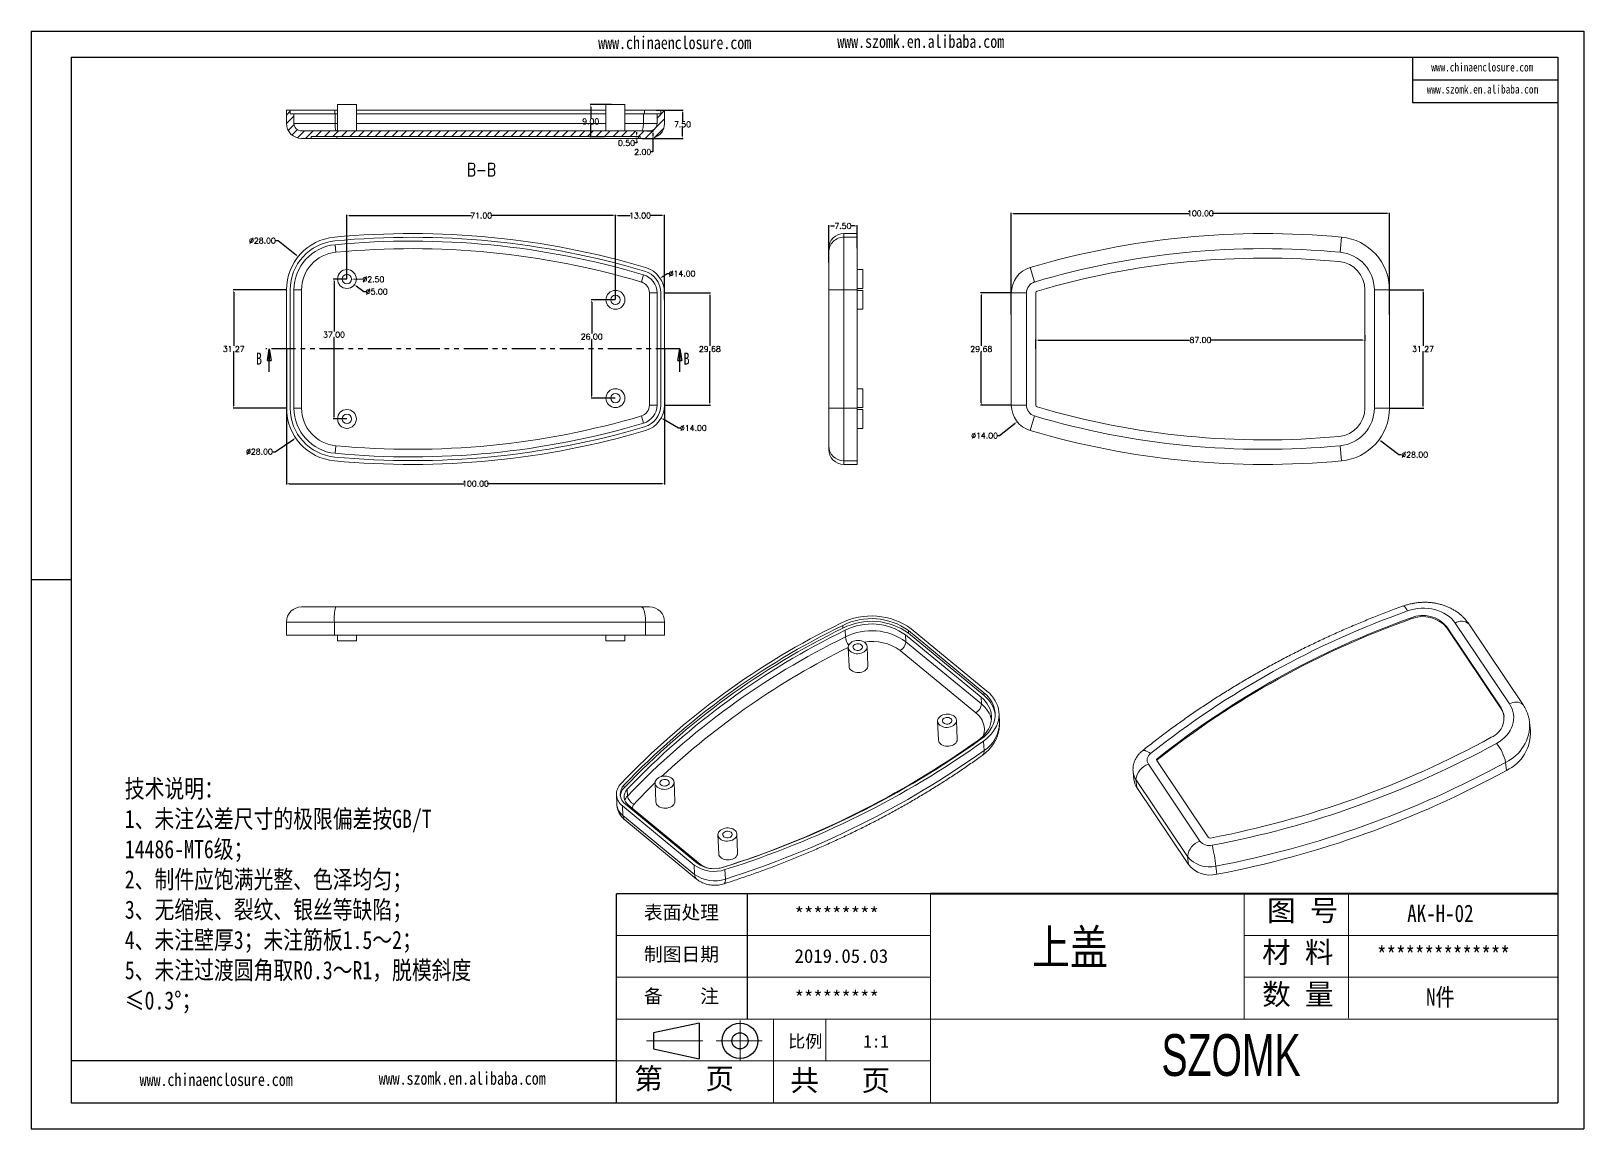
# Model space of a CAD drawing. Header units: inches. Extents: x 2300 to 3202, y 573 to 863.
# Drawn here: x 2300.2 to 2710.8, y 573 to 863.3 of the extents above; entities that cross this region are included whole.
import ezdxf

# ---------------------------------------------------------------- set-up
doc = ezdxf.new("R2010")
doc.units = ezdxf.units.IN
doc.linetypes.add('CENTER2', pattern=[28.575, 19.05, -3.175, 3.175, -3.175])
doc.linetypes.add('PHANTOM', pattern=[12.7, 6.35, -1.27, 1.27, -1.27, 1.27, -1.27])
doc.layers.add('文字', color=81, linetype='Continuous')
for name, color, linetype, lineweight in [('粗实线', 7, 'Continuous', 30), ('细实线', 3, 'Continuous', 9), ('细点划线', 2, 'CENTER2', 9)]:
    doc.layers.add(name, color=color, linetype=linetype, lineweight=lineweight)
doc.styles.add('SLDTEXTSTYLE0', font='TXT', dxfattribs={"width": 0.75})
doc.styles.add('SLDTEXTSTYLE3', font='TXT', dxfattribs={"width": 0.75, "bigfont": 'bigfont'})
doc.styles.get("Standard").update_dxf_attribs({"font": 'txt', "bigfont": 'gbcbig.shx'})
doc.styles.add('宋体', font='', dxfattribs={"width": 0.8, "height": 3.5})
doc.styles.add('长仿宋', font='', dxfattribs={"width": 0.7, "height": 4})
doc.styles.get('宋体').set_extended_font_data('SimSun')
doc.styles.get('长仿宋').set_extended_font_data('SimSun')
doc.dimstyles.new('2', dxfattribs={"dimtxt": 1.5, "dimasz": 0.6, "dimexe": 0.18, "dimexo": 0.0625, "dimgap": 0.09, "dimtad": 0, "dimtih": 1, "dimtoh": 1, "dimzin": 0, "dimdsep": 46, "dimtxsty": 'Standard', "dimcen": 0, "dimadec": 0, "dimazin": 2, "dimtfac": 1, "dimtofl": 0, "dimtmove": 0, "dimatfit": 3, "dimfxl": 1, "dimtolj": 1, "dimtzin": 0, "dimarcsym": 0})

msp = doc.modelspace()

# ---------------------------------------------------------------- texts
at = {"color": 0, "linetype": 'Continuous', "lineweight": 0, "insert": (2419.275, 828.418), "char_height": 3.5, "attachment_point": 2, "style": 'SLDTEXTSTYLE3'}
msp.add_mtext('B-B', dxfattribs=at)
at = {"color": 7, "linetype": 'Continuous', "char_height": 3.175, "attachment_point": 1, "style": 'SLDTEXTSTYLE0'}
for insert in [(2359.659, 778.272), (2472.731, 778.272)]:
    msp.add_mtext('B', dxfattribs=dict(at, insert=insert))
at = {"char_height": 3.63769, "width": 2067.48145, "attachment_point": 1}
for s, insert in [('{\\fSimHei|b0|i0|c134|p49;表面处理}', (2462.269, 632.037)), ('{\\fSimHei|b0|i0|c134|p49;*********}', (2502.111, 631.569)), ('{\\fSimHei|b0|i0|c134|p49;制图日期}', (2462.269, 620.976)), ('{\\fSimHei|b0|i0|c134|p49;201\\fSimHei|b0|i0|c0|p49;9\\fSimHei|b0|i0|c134|p49;.\\fSimHei|b0|i0|c0|p49;05\\fSimHei|b0|i0|c134|p49;.\\fSimHei|b0|i0|c0|p49;03}', (2502.111, 620.508)), ('{\\fSimHei|b0|i0|c134|p49;备    注}', (2462.269, 609.915)), ('{\\fSimHei|b0|i0|c134|p49;*********}', (2502.111, 609.447))]:
    msp.add_mtext(s, dxfattribs=dict(at, insert=insert))
at = {"layer": '文字', "color": 0, "attachment_point": 1, "style": '宋体'}
for s, insert, char_height, width in [('www.szomk.en.alibaba.com', (2513.387, 862.256), 3.37984, 59.38046), ('www.chinaenclosure.com', (2450.17, 861.922), 3.37984, 59.38046), ('www.chinaenclosure.com', (2670.474, 854.882), 2.25322, 39.58698), ('www.szomk.en.alibaba.com', (2669.297, 849.047), 2.25322, 39.58698), ('{\\H1.111x;技术说明：\\P1、未注公差尺寸的极限偏差按GB/T 14486-MT6级；\\P2、制件应饱满光整、色泽均匀；\\P3、无缩痕、裂纹、银丝等缺陷；\\P4、未注壁厚3；未注筋板1.5～2；\\P5、未注过渡圆角取R0.3～R1，脱模斜度≤0.3%%D；}', (2324.99, 665.369), 4.32081, 97.32372), ('{\\H1.111x;AK-H-02}', (2664.104, 632.287), 4.14798, 47.9553), ('上盖', (2564.865, 625.627), 9.2177, 117.84539), ('{\\H1.111x;**************}', (2656.125, 621.226), 4.14798, 47.9553), ('{\\H1.111x;N件}', (2669.121, 610.164), 4.14798, 47.9553), ('www.chinaenclosure.com', (2328.919, 587.694), 3.37984, 59.38046), ('www.szomk.en.alibaba.com', (2392.137, 588.029), 3.37984, 59.38046)]:
    msp.add_mtext(s, dxfattribs=dict(at, insert=insert, char_height=char_height, width=width))
at = {"layer": '粗实线', "insert": (2599.121, 598.032), "char_height": 11.06128, "width": 124.0413, "attachment_point": 1, "style": '长仿宋'}
msp.add_mtext('{\\fSTXinwei|b0|i0|c134|p2;SZOMK}', dxfattribs=at)
at = {"layer": '细实线', "color": 7, "attachment_point": 1}
for s, insert, char_height, width in [('{\\fSimSun|b0|i0|c134|p54;图 号}', (2627.056, 633.497), 5.53064, 27.6532), ('{\\fSimSun|b0|i0|c134|p54;材 料   }', (2625.744, 622.436), 5.53064, 27.6532), ('{\\fSimSun|b0|i0|c134|p54;数 量}', (2625.771, 611.32), 5.53064, 24.98813), ('{\\fSimSun|b0|i0|c134|p54;比例}', (2500.406, 597.803), 3.31838, 14.56667), ('{\\fSimSun|b0|i0|c134|p54;1:1}', (2520.282, 597.803), 3.31838, 14.56667), ('{\\fSimSun|b0|i0|c134|p54;第   页}', (2459.709, 589.03), 5.53064, 41.4798), ('{\\fSimSun|b0|i0|c134|p54; 共   页}', (2497.211, 588.56), 5.53064, 41.4798)]:
    msp.add_mtext(s, dxfattribs=dict(at, insert=insert, char_height=char_height, width=width))

# ---------------------------------------------------------------- blocks, each defined once
blk = doc.blocks.new('_CLOSED')
at = {"color": 0, "linetype": 'ByBlock', "lineweight": -2}
for p, q in [((-1, 0.166667), (0, 0)), ((-1, 0.166667), (-1, -0.166667)), ((0, 0), (-1, -0.166667)), ((0, 0), (-1, 0))]:
    blk.add_line(p, q, dxfattribs=at)
blk = doc.blocks.new('*D205')
at = {"color": 0, "lineweight": -2}
for p, q in [((2367.73, 779.17), (2367.73, 743.41)), ((2467.73, 779.17), (2467.73, 743.41)), ((2368.33, 743.59), (2414.64, 743.59)), ((2467.13, 743.59), (2420.82, 743.59))]:
    blk.add_line(p, q, dxfattribs=at)
at = {"color": 0}
for points in [[(2368.33, 743.69), (2368.33, 743.49), (2367.73, 743.59)], [(2467.13, 743.69), (2467.13, 743.49), (2467.73, 743.59)]]:
    blk.add_solid(points, dxfattribs=at)
at = {"layer": 'Defpoints', "color": 0}
for p in [(2367.73, 779.23), (2467.73, 779.23), (2467.73, 743.59)]:
    blk.add_point(p, dxfattribs=at)
at = {"color": 0, "insert": (2417.73, 743.59), "char_height": 1.5, "attachment_point": 5}
blk.add_mtext('\\A1;100.00', dxfattribs=at)
blk = doc.blocks.new('*D207')
at = {"color": 0, "lineweight": -2}
for p, q in [((2367.67, 794.87), (2353.61, 794.87)), ((2353.79, 794.27), (2353.79, 780.07)), ((2353.79, 764.2), (2353.79, 778.39)), ((2367.67, 763.6), (2353.61, 763.6))]:
    blk.add_line(p, q, dxfattribs=at)
at = {"color": 0}
for points in [[(2353.69, 794.27), (2353.89, 794.27), (2353.79, 794.87)], [(2353.69, 764.2), (2353.89, 764.2), (2353.79, 763.6)]]:
    blk.add_solid(points, dxfattribs=at)
at = {"layer": 'Defpoints', "color": 0}
for p in [(2367.73, 794.87), (2353.79, 763.6), (2367.73, 763.6)]:
    blk.add_point(p, dxfattribs=at)
at = {"color": 0, "insert": (2353.79, 779.23), "char_height": 1.5, "attachment_point": 5}
blk.add_mtext('\\A1;31.27', dxfattribs=at)
blk = doc.blocks.new('*D208')
at = {"color": 0, "lineweight": -2}
for p, q in [((2467.79, 794.07), (2479.88, 794.07)), ((2479.7, 793.47), (2479.7, 780.07)), ((2479.7, 764.99), (2479.7, 778.39)), ((2467.79, 764.39), (2479.88, 764.39))]:
    blk.add_line(p, q, dxfattribs=at)
at = {"color": 0}
for points in [[(2479.6, 793.47), (2479.8, 793.47), (2479.7, 794.07)], [(2479.6, 764.99), (2479.8, 764.99), (2479.7, 764.39)]]:
    blk.add_solid(points, dxfattribs=at)
at = {"layer": 'Defpoints', "color": 0}
for p in [(2467.73, 794.07), (2479.7, 794.07), (2467.73, 764.39)]:
    blk.add_point(p, dxfattribs=at)
at = {"color": 0, "insert": (2479.7, 779.23), "char_height": 1.5, "attachment_point": 5}
blk.add_mtext('\\A1;29.68', dxfattribs=at)
blk = doc.blocks.new('*D209')
at = {"color": 0, "lineweight": -2}
for p, q in [((2364.96, 807.89), (2365.56, 807.89)), ((2365.56, 807.89), (2370.36, 804.02))]:
    blk.add_line(p, q, dxfattribs=at)
at = {"color": 0}
blk.add_solid([(2370.42, 804.1), (2370.3, 803.95), (2370.83, 803.65)], dxfattribs=at)
at = {"layer": 'Defpoints', "color": 0}
for p in [(2370.83, 803.65), (2392.63, 786.08)]:
    blk.add_point(p, dxfattribs=at)
at = {"color": 0, "insert": (2361.37, 807.89), "char_height": 1.5, "attachment_point": 5}
blk.add_mtext('\\A1;∅28.00', dxfattribs=at)
blk = doc.blocks.new('*D210')
at = {"color": 0, "lineweight": -2}
for p, q in [((2364.17, 752.06), (2364.77, 752.06)), ((2364.77, 752.06), (2369.66, 755.38))]:
    blk.add_line(p, q, dxfattribs=at)
at = {"color": 0}
blk.add_solid([(2369.6, 755.47), (2369.71, 755.3), (2370.15, 755.72)], dxfattribs=at)
at = {"layer": 'Defpoints', "color": 0}
for p in [(2393.3, 771.47), (2370.15, 755.72)]:
    blk.add_point(p, dxfattribs=at)
at = {"color": 0, "insert": (2360.58, 752.06), "char_height": 1.5, "attachment_point": 5}
blk.add_mtext('\\A1;∅28.00', dxfattribs=at)
blk = doc.blocks.new('*D211')
at = {"color": 0, "lineweight": -2}
for p, q in [((2468.41, 799.15), (2467.07, 798.26)), ((2469.01, 799.15), (2468.41, 799.15))]:
    blk.add_line(p, q, dxfattribs=at)
at = {"color": 0}
blk.add_solid([(2467.01, 798.35), (2467.12, 798.18), (2466.57, 797.93)], dxfattribs=at)
at = {"layer": 'Defpoints', "color": 0}
for p in [(2466.57, 797.93), (2454.89, 790.21)]:
    blk.add_point(p, dxfattribs=at)
at = {"color": 0, "insert": (2472.35, 799.15), "char_height": 1.5, "attachment_point": 5}
blk.add_mtext('\\A1;∅14.00', dxfattribs=at)
blk = doc.blocks.new('*D212')
at = {"color": 0, "lineweight": -2}
for p, q in [((2471.39, 758.32), (2467.33, 760.63)), ((2471.99, 758.32), (2471.39, 758.32))]:
    blk.add_line(p, q, dxfattribs=at)
at = {"color": 0}
blk.add_solid([(2467.38, 760.72), (2467.29, 760.55), (2466.81, 760.93)], dxfattribs=at)
at = {"layer": 'Defpoints', "color": 0}
for p in [(2454.64, 767.85), (2466.81, 760.93)]:
    blk.add_point(p, dxfattribs=at)
at = {"color": 0, "insert": (2475.33, 758.32), "char_height": 1.5, "attachment_point": 5}
blk.add_mtext('\\A1;∅14.00', dxfattribs=at)
blk = doc.blocks.new('*D213')
at = {"color": 0, "lineweight": -2}
for p, q in [((2383.73, 797.79), (2383.73, 814.71)), ((2384.33, 814.53), (2416.64, 814.53)), ((2454.13, 814.53), (2421.82, 814.53)), ((2454.73, 792.29), (2454.73, 814.71))]:
    blk.add_line(p, q, dxfattribs=at)
at = {"color": 0}
for points in [[(2384.33, 814.63), (2384.33, 814.43), (2383.73, 814.53)], [(2454.13, 814.63), (2454.13, 814.43), (2454.73, 814.53)]]:
    blk.add_solid(points, dxfattribs=at)
at = {"layer": 'Defpoints', "color": 0}
for p in [(2454.73, 814.53), (2383.73, 797.73), (2454.73, 792.23)]:
    blk.add_point(p, dxfattribs=at)
at = {"color": 0, "insert": (2419.23, 814.53), "char_height": 1.5, "attachment_point": 5}
blk.add_mtext('\\A1;71.00', dxfattribs=at)
blk = doc.blocks.new('*D214')
at = {"color": 0, "lineweight": -2}
for p, q in [((2454.73, 792.29), (2454.73, 814.71)), ((2455.33, 814.53), (2458.64, 814.53)), ((2467.13, 814.53), (2463.82, 814.53)), ((2467.73, 792.29), (2467.73, 814.71))]:
    blk.add_line(p, q, dxfattribs=at)
at = {"color": 0}
for points in [[(2455.33, 814.63), (2455.33, 814.43), (2454.73, 814.53)], [(2467.13, 814.63), (2467.13, 814.43), (2467.73, 814.53)]]:
    blk.add_solid(points, dxfattribs=at)
at = {"layer": 'Defpoints', "color": 0}
for p in [(2467.73, 814.53), (2454.73, 792.23), (2467.73, 792.23)]:
    blk.add_point(p, dxfattribs=at)
at = {"color": 0, "insert": (2461.23, 814.53), "char_height": 1.5, "attachment_point": 5}
blk.add_mtext('\\A1;13.00', dxfattribs=at)
blk = doc.blocks.new('*D215')
at = {"color": 0, "lineweight": -2}
for p, q in [((2388.16, 794.39), (2386.21, 795.87)), ((2388.76, 794.39), (2388.16, 794.39))]:
    blk.add_line(p, q, dxfattribs=at)
at = {"color": 0}
blk.add_solid([(2386.27, 795.95), (2386.15, 795.79), (2385.73, 796.23)], dxfattribs=at)
at = {"layer": 'Defpoints', "color": 0}
for p in [(2381.73, 799.23), (2385.73, 796.23)]:
    blk.add_point(p, dxfattribs=at)
at = {"color": 0, "insert": (2391.6, 794.39), "char_height": 1.5, "attachment_point": 5}
blk.add_mtext('\\A1;∅5.00', dxfattribs=at)
blk = doc.blocks.new('*D216')
at = {"color": 0, "lineweight": -2}
blk.add_line((2387.76, 797.65), (2385.58, 797.69), dxfattribs=at)
at = {"color": 0}
blk.add_solid([(2385.58, 797.79), (2385.58, 797.59), (2384.98, 797.71)], dxfattribs=at)
at = {"layer": 'Defpoints', "color": 0}
for p in [(2382.48, 797.76), (2384.98, 797.71)]:
    blk.add_point(p, dxfattribs=at)
at = {"color": 0, "insert": (2390.72, 797.65), "char_height": 1.5, "attachment_point": 5}
blk.add_mtext('\\A1;∅2.50', dxfattribs=at)
blk = doc.blocks.new('*D217')
at = {"color": 0, "lineweight": -2}
for p, q in [((2383.67, 797.73), (2380.13, 797.73)), ((2380.31, 797.13), (2380.31, 783.84)), ((2380.31, 761.33), (2380.31, 782.16)), ((2383.67, 760.73), (2380.13, 760.73))]:
    blk.add_line(p, q, dxfattribs=at)
at = {"color": 0}
for points in [[(2380.21, 797.13), (2380.41, 797.13), (2380.31, 797.73)], [(2380.21, 761.33), (2380.41, 761.33), (2380.31, 760.73)]]:
    blk.add_solid(points, dxfattribs=at)
at = {"layer": 'Defpoints', "color": 0}
for p in [(2380.31, 797.73), (2383.73, 797.73), (2383.73, 760.73)]:
    blk.add_point(p, dxfattribs=at)
at = {"color": 0, "insert": (2380.31, 783), "char_height": 1.5, "attachment_point": 5}
blk.add_mtext('\\A1;37.00', dxfattribs=at)
blk = doc.blocks.new('*D218')
at = {"color": 0, "lineweight": -2}
for p, q in [((2454.67, 792.23), (2448.28, 792.23)), ((2448.46, 791.63), (2448.46, 783.31)), ((2448.46, 766.83), (2448.46, 781.63)), ((2454.67, 766.23), (2448.28, 766.23))]:
    blk.add_line(p, q, dxfattribs=at)
at = {"color": 0}
for points in [[(2448.36, 791.63), (2448.56, 791.63), (2448.46, 792.23)], [(2448.36, 766.83), (2448.56, 766.83), (2448.46, 766.23)]]:
    blk.add_solid(points, dxfattribs=at)
at = {"layer": 'Defpoints', "color": 0}
for p in [(2448.46, 792.23), (2454.73, 792.23), (2454.73, 766.23)]:
    blk.add_point(p, dxfattribs=at)
at = {"color": 0, "insert": (2448.46, 782.47), "char_height": 1.5, "attachment_point": 5}
blk.add_mtext('\\A1;26.00', dxfattribs=at)
blk = doc.blocks.new('*D219')
at = {"color": 0, "lineweight": -2}
for p, q in [((2511.13, 802.1), (2511.13, 811.94)), ((2511.73, 811.76), (2512.67, 811.76)), ((2518.03, 811.76), (2517.1, 811.76)), ((2518.63, 805.9), (2518.63, 811.94))]:
    blk.add_line(p, q, dxfattribs=at)
at = {"color": 0}
for points in [[(2511.73, 811.86), (2511.73, 811.66), (2511.13, 811.76)], [(2518.03, 811.86), (2518.03, 811.66), (2518.63, 811.76)]]:
    blk.add_solid(points, dxfattribs=at)
at = {"layer": 'Defpoints', "color": 0}
for p in [(2518.63, 811.76), (2518.63, 805.84), (2511.13, 802.04)]:
    blk.add_point(p, dxfattribs=at)
at = {"color": 0, "insert": (2514.88, 811.76), "char_height": 1.5, "attachment_point": 5}
blk.add_mtext('\\A1;7.50', dxfattribs=at)
blk = doc.blocks.new('*D220')
at = {"color": 0, "lineweight": -2}
for p, q in [((2460.35, 833.71), (2459.75, 833.71)), ((2460.16, 835.41), (2460.53, 835.41)), ((2460.16, 834.91), (2460.53, 834.91)), ((2460.35, 836.01), (2460.35, 836.61)), ((2460.35, 834.31), (2460.35, 833.71))]:
    blk.add_line(p, q, dxfattribs=at)
at = {"color": 0}
for points in [[(2460.25, 836.01), (2460.45, 836.01), (2460.35, 835.41)], [(2460.25, 834.31), (2460.45, 834.31), (2460.35, 834.91)]]:
    blk.add_solid(points, dxfattribs=at)
at = {"layer": 'Defpoints', "color": 0}
for p in [(2460.1, 835.41), (2460.1, 834.91), (2460.35, 834.91)]:
    blk.add_point(p, dxfattribs=at)
at = {"color": 0, "insert": (2457.66, 833.71), "char_height": 1.5, "attachment_point": 5}
blk.add_mtext('\\A1;0.50', dxfattribs=at)
blk = doc.blocks.new('*D221')
at = {"color": 0, "lineweight": -2}
for p, q in [((2461.84, 834.91), (2464.82, 834.91)), ((2463.06, 836.91), (2464.82, 836.91)), ((2464.64, 836.31), (2464.64, 835.51)), ((2464.64, 834.91), (2464.64, 831.33)), ((2464.64, 831.33), (2464.04, 831.33))]:
    blk.add_line(p, q, dxfattribs=at)
at = {"color": 0}
for points in [[(2464.54, 836.31), (2464.74, 836.31), (2464.64, 836.91)], [(2464.54, 835.51), (2464.74, 835.51), (2464.64, 834.91)]]:
    blk.add_solid(points, dxfattribs=at)
at = {"layer": 'Defpoints', "color": 0}
for p in [(2461.77, 834.91), (2463, 836.91), (2464.64, 834.91)]:
    blk.add_point(p, dxfattribs=at)
at = {"color": 0, "insert": (2461.95, 831.33), "char_height": 1.5, "attachment_point": 5}
blk.add_mtext('\\A1;2.00', dxfattribs=at)
blk = doc.blocks.new('*D222')
at = {"color": 0, "lineweight": -2}
for p, q in [((2465.51, 842.41), (2472.64, 842.41)), ((2472.46, 841.81), (2472.46, 839.5)), ((2472.46, 835.51), (2472.46, 837.82)), ((2463.39, 834.91), (2472.64, 834.91))]:
    blk.add_line(p, q, dxfattribs=at)
at = {"color": 0}
for points in [[(2472.36, 841.81), (2472.56, 841.81), (2472.46, 842.41)], [(2472.36, 835.51), (2472.56, 835.51), (2472.46, 834.91)]]:
    blk.add_solid(points, dxfattribs=at)
at = {"layer": 'Defpoints', "color": 0}
for p in [(2465.44, 842.41), (2472.46, 842.41), (2463.33, 834.91)]:
    blk.add_point(p, dxfattribs=at)
at = {"color": 0, "insert": (2472.46, 838.66), "char_height": 1.5, "attachment_point": 5}
blk.add_mtext('\\A1;7.50', dxfattribs=at)
blk = doc.blocks.new('*D223')
at = {"color": 0, "lineweight": -2}
for p, q in [((2453.72, 843.91), (2448.02, 843.91)), ((2448.2, 843.31), (2448.2, 840.25)), ((2448.2, 835.51), (2448.2, 838.57)), ((2451.83, 834.91), (2448.02, 834.91))]:
    blk.add_line(p, q, dxfattribs=at)
at = {"color": 0}
for points in [[(2448.1, 843.31), (2448.3, 843.31), (2448.2, 843.91)], [(2448.1, 835.51), (2448.3, 835.51), (2448.2, 834.91)]]:
    blk.add_solid(points, dxfattribs=at)
at = {"layer": 'Defpoints', "color": 0}
for p in [(2448.2, 843.91), (2453.78, 843.91), (2451.9, 834.91)]:
    blk.add_point(p, dxfattribs=at)
at = {"color": 0, "insert": (2448.2, 839.41), "char_height": 1.5, "attachment_point": 5}
blk.add_mtext('\\A1;9.00', dxfattribs=at)
blk = doc.blocks.new('*D235')
at = {"color": 0, "lineweight": -2}
for p, q in [((2565.92, 779.29), (2565.92, 781.77)), ((2566.52, 781.59), (2606.58, 781.59)), ((2652.32, 781.59), (2612.26, 781.59)), ((2652.92, 782.91), (2652.92, 781.41))]:
    blk.add_line(p, q, dxfattribs=at)
at = {"color": 0}
for points in [[(2566.52, 781.69), (2566.52, 781.49), (2565.92, 781.59)], [(2652.32, 781.69), (2652.32, 781.49), (2652.92, 781.59)]]:
    blk.add_solid(points, dxfattribs=at)
at = {"layer": 'Defpoints', "color": 0}
for p in [(2652.92, 782.97), (2652.92, 781.59), (2565.92, 779.23)]:
    blk.add_point(p, dxfattribs=at)
at = {"color": 0, "insert": (2609.42, 781.59), "char_height": 1.5, "attachment_point": 5}
blk.add_mtext('\\A1;87.00', dxfattribs=at)
blk = doc.blocks.new('*D236')
at = {"color": 0, "lineweight": -2}
for p, q in [((2559.42, 788.39), (2559.42, 815.27)), ((2560.02, 815.09), (2606.33, 815.09)), ((2658.82, 815.09), (2612.51, 815.09)), ((2659.42, 788.39), (2659.42, 815.27))]:
    blk.add_line(p, q, dxfattribs=at)
at = {"color": 0}
for points in [[(2560.02, 815.19), (2560.02, 814.99), (2559.42, 815.09)], [(2658.82, 815.19), (2658.82, 814.99), (2659.42, 815.09)]]:
    blk.add_solid(points, dxfattribs=at)
at = {"layer": 'Defpoints', "color": 0}
for p in [(2659.42, 815.09), (2559.42, 788.32), (2659.42, 788.32)]:
    blk.add_point(p, dxfattribs=at)
at = {"color": 0, "insert": (2609.42, 815.09), "char_height": 1.5, "attachment_point": 5}
blk.add_mtext('\\A1;100.00', dxfattribs=at)
blk = doc.blocks.new('*D237')
at = {"color": 0, "lineweight": -2}
for p, q in [((2659.48, 794.87), (2668.47, 794.87)), ((2668.29, 794.27), (2668.29, 780.07)), ((2668.29, 764.2), (2668.29, 778.39)), ((2659.48, 763.6), (2668.47, 763.6))]:
    blk.add_line(p, q, dxfattribs=at)
at = {"color": 0}
for points in [[(2668.19, 794.27), (2668.39, 794.27), (2668.29, 794.87)], [(2668.19, 764.2), (2668.39, 764.2), (2668.29, 763.6)]]:
    blk.add_solid(points, dxfattribs=at)
at = {"layer": 'Defpoints', "color": 0}
for p in [(2659.42, 794.87), (2668.29, 794.87), (2659.42, 763.6)]:
    blk.add_point(p, dxfattribs=at)
at = {"color": 0, "insert": (2668.29, 779.23), "char_height": 1.5, "attachment_point": 5}
blk.add_mtext('\\A1;31.27', dxfattribs=at)
blk = doc.blocks.new('*D238')
at = {"color": 0, "lineweight": -2}
for p, q in [((2559.36, 794.07), (2551.3, 794.07)), ((2551.48, 793.47), (2551.48, 780.07)), ((2551.48, 764.99), (2551.48, 778.39)), ((2559.36, 764.39), (2551.3, 764.39))]:
    blk.add_line(p, q, dxfattribs=at)
at = {"color": 0}
for points in [[(2551.38, 793.47), (2551.58, 793.47), (2551.48, 794.07)], [(2551.38, 764.99), (2551.58, 764.99), (2551.48, 764.39)]]:
    blk.add_solid(points, dxfattribs=at)
at = {"layer": 'Defpoints', "color": 0}
for p in [(2551.48, 794.07), (2559.42, 794.07), (2559.42, 764.39)]:
    blk.add_point(p, dxfattribs=at)
at = {"color": 0, "insert": (2551.48, 779.23), "char_height": 1.5, "attachment_point": 5}
blk.add_mtext('\\A1;29.68', dxfattribs=at)
blk = doc.blocks.new('*D239')
at = {"color": 0, "lineweight": -2}
for p, q in [((2555.69, 756.31), (2556.29, 756.31)), ((2556.29, 756.31), (2560.48, 759.65))]:
    blk.add_line(p, q, dxfattribs=at)
at = {"color": 0}
blk.add_solid([(2560.42, 759.73), (2560.54, 759.57), (2560.95, 760.02)], dxfattribs=at)
at = {"layer": 'Defpoints', "color": 0}
for p in [(2571.89, 768.76), (2560.95, 760.02)]:
    blk.add_point(p, dxfattribs=at)
at = {"color": 0, "insert": (2552.35, 756.31), "char_height": 1.5, "attachment_point": 5}
blk.add_mtext('\\A1;∅14.00', dxfattribs=at)
blk = doc.blocks.new('*D240')
at = {"color": 0, "lineweight": -2}
for p, q in [((2661.9, 751.26), (2657.11, 754.85)), ((2662.5, 751.26), (2661.9, 751.26))]:
    blk.add_line(p, q, dxfattribs=at)
at = {"color": 0}
blk.add_solid([(2657.17, 754.93), (2657.05, 754.77), (2656.63, 755.21)], dxfattribs=at)
at = {"layer": 'Defpoints', "color": 0}
for p in [(2634.21, 771.99), (2656.63, 755.21)]:
    blk.add_point(p, dxfattribs=at)
at = {"color": 0, "insert": (2666.09, 751.26), "char_height": 1.5, "attachment_point": 5}
blk.add_mtext('\\A1;∅28.00', dxfattribs=at)

# ---------------------------------------------------------------- dimensions: what is measured, and where the dimension line sits
for base, p1, p2, picture, middle in [((2448.205, 843.905), (2451.897, 834.905), (2453.785, 843.905), '*D223', (2448.205, 839.405)), ((2472.46, 842.405), (2463.327, 834.905), (2465.443, 842.405), '*D222', (2472.46, 838.655)), ((2460.348, 834.905), (2460.102, 835.405), (2460.102, 834.905), '*D220', (2457.658, 833.705)), ((2353.794, 763.596), (2367.729, 794.866), (2367.729, 763.596), '*D207', (2353.794, 779.231)), ((2479.696, 794.072), (2467.729, 764.39), (2467.729, 794.072), '*D208', (2479.696, 779.231)), ((2551.481, 794.072), (2559.419, 764.39), (2559.419, 794.072), '*D238', (2551.481, 779.231)), ((2668.291, 794.866), (2659.419, 763.596), (2659.419, 794.866), '*D237', (2668.291, 779.231))]:
    dim = msp.add_linear_dim(base=base, p1=p1, p2=p2, angle=90, dimstyle='2')
    dim.commit()
    dim.dimension.update_dxf_attribs({"geometry": picture, "text_midpoint": middle})
for base, p1, p2, picture, middle in [((2464.637, 834.905), (2463, 836.905), (2461.775, 834.905), '*D221', (2461.947, 831.33)), ((2380.307, 797.731), (2383.729, 760.731), (2383.729, 797.731), '*D217', (2380.307, 782.999)), ((2448.457, 792.231), (2454.729, 766.231), (2454.729, 792.231), '*D218', (2448.457, 782.468))]:
    dim = msp.add_linear_dim(base=base, p1=p1, p2=p2, angle=90, dimstyle='2')
    dim.commit()
    dim.dimension.update_dxf_attribs({"geometry": picture, "text_midpoint": middle, "dimtype": 160})
for base, p1, p2, picture, middle in [((2454.729, 814.526), (2383.729, 797.731), (2454.729, 792.231), '*D213', (2419.229, 814.526)), ((2467.729, 814.526), (2454.729, 792.231), (2467.729, 792.231), '*D214', (2461.229, 814.526)), ((2659.419, 815.089), (2559.419, 788.324), (2659.419, 788.324), '*D236', (2609.419, 815.089)), ((2518.634, 811.764), (2511.134, 802.042), (2518.634, 805.839), '*D219', (2514.884, 811.764)), ((2652.919, 781.591), (2565.919, 779.231), (2652.919, 782.973), '*D235', (2609.419, 781.591)), ((2467.729, 743.592), (2367.729, 779.231), (2467.729, 779.231), '*D205', (2417.729, 743.592))]:
    dim = msp.add_linear_dim(base=base, p1=p1, p2=p2, dimstyle='2')
    dim.commit()
    dim.dimension.update_dxf_attribs({"geometry": picture, "text_midpoint": middle})
for p1, p2, picture, middle in [((2392.632, 786.084), (2370.826, 803.648), '*D209', (2361.375, 807.886)), ((2381.731, 799.234), (2385.727, 796.228), '*D215', (2391.604, 794.394)), ((2382.479, 797.757), (2384.979, 797.705), '*D216', (2387.755, 797.648)), ((2454.891, 790.21), (2466.567, 797.934), '*D211', (2472.346, 799.15)), ((2393.304, 771.471), (2370.154, 755.72), '*D210', (2360.585, 752.06)), ((2571.89, 768.757), (2560.948, 760.023), '*D239', (2552.354, 756.308)), ((2634.212, 771.986), (2656.627, 755.206), '*D240', (2666.087, 751.26)), ((2454.644, 767.851), (2466.813, 760.93), '*D212', (2475.335, 758.324))]:
    dim = msp.add_diameter_dim_2p(p1=p1, p2=p2, dimstyle='2')
    dim.commit()
    dim.dimension.update_dxf_attribs({"geometry": picture, "text_midpoint": middle, "dimtype": 163})

# ---------------------------------------------------------------- hatches: boundary and pattern name
at = {"linetype": 'Continuous', "lineweight": 0}
h = msp.add_hatch(dxfattribs=at)
h.set_pattern_fill('ANSI31', color=4, scale=0.5, style=0)
edge = h.paths.add_edge_path(flags=0)
edge.add_arc((2463.729, 838.905), 2, 270, 360, ccw=False)
edge.add_line((2463.729, 836.905), (2371.729, 836.905))
edge.add_arc((2371.729, 838.905), 2, 180, 270, ccw=False)
edge.add_line((2369.729, 838.905), (2369.729, 841.405))
edge.add_line((2369.729, 841.405), (2368.729, 841.405))
edge.add_line((2368.729, 841.405), (2368.729, 842.405))
edge.add_line((2368.729, 842.405), (2367.729, 842.405))
edge.add_line((2367.729, 842.405), (2367.729, 838.905))
edge.add_arc((2371.729, 838.905), 4, 180, 270)
edge.add_line((2371.729, 834.905), (2374.229, 834.905))
edge.add_line((2374.229, 834.905), (2374.229, 835.405))
edge.add_line((2374.229, 835.405), (2461.229, 835.405))
edge.add_line((2461.229, 835.405), (2461.229, 834.905))
edge.add_line((2461.229, 834.905), (2463.729, 834.905))
edge.add_arc((2463.729, 838.905), 4, 270, 360)
edge.add_line((2467.729, 838.905), (2467.729, 842.405))
edge.add_line((2467.729, 842.405), (2466.729, 842.405))
edge.add_line((2466.729, 842.405), (2466.729, 841.405))
edge.add_line((2466.729, 841.405), (2465.729, 841.405))
edge.add_line((2465.729, 841.405), (2465.729, 838.905))

# ---------------------------------------------------------------- linework, layer by layer
for p, q in [((2300.197, 863.315), (2710.847, 863.315)), ((2300.197, 863.315), (2300.197, 572.957)), ((2710.847, 863.315), (2710.847, 572.957)), ((2310.823, 856.402), (2703.934, 856.402)), ((2310.823, 856.402), (2310.823, 579.87)), ((2665.526, 856.402), (2665.526, 844.4)), ((2703.934, 856.402), (2703.934, 579.87)), ((2665.526, 850.401), (2703.934, 850.401)), ((2665.526, 844.4), (2703.934, 844.4)), ((2310.823, 718.136), (2300.197, 718.136)), ((2300.197, 707.382), (2300.197, 572.957)), ((2455.055, 579.87), (2455.055, 635.176)), ((2538.014, 635.176), (2455.055, 635.176)), ((2489.621, 601.993), (2489.621, 635.176)), ((2455.055, 590.931), (2310.823, 590.931)), ((2310.823, 579.87), (2703.934, 579.87)), ((2300.197, 572.957), (2710.847, 572.957)), ((2300.197, 572.957), (2490.313, 572.957))]:
    msp.add_line(p, q)
at = {"color": 7, "linetype": 'Continuous', "lineweight": 15}
for p, q in [((2367.729, 842.405), (2367.729, 838.905)), ((2368.729, 842.405), (2367.729, 842.405)), ((2368.729, 841.405), (2368.729, 842.405)), ((2380.508, 842.405), (2368.729, 842.405)), ((2380.508, 841.405), (2380.508, 842.405)), ((2381.229, 842.405), (2380.508, 842.405)), ((2381.229, 843.905), (2381.229, 836.905)), ((2381.229, 843.905), (2386.229, 843.905)), ((2386.229, 836.905), (2386.229, 843.905)), ((2452.229, 842.405), (2386.229, 842.405)), ((2452.229, 843.905), (2452.229, 836.905)), ((2452.229, 843.905), (2457.229, 843.905)), ((2457.229, 836.905), (2457.229, 843.905)), ((2462.435, 842.405), (2457.229, 842.405)), ((2462.435, 841.405), (2462.435, 842.405)), ((2466.729, 842.405), (2462.435, 842.405)), ((2466.729, 842.405), (2466.729, 841.405)), ((2467.729, 842.405), (2466.729, 842.405)), ((2467.729, 838.905), (2467.729, 842.405)), ((2368.729, 841.405), (2369.729, 841.405)), ((2369.729, 841.405), (2369.729, 838.905)), ((2380.602, 841.405), (2369.729, 841.405)), ((2380.602, 838.905), (2369.729, 838.905)), ((2380.602, 838.905), (2380.602, 841.405)), ((2381.229, 841.405), (2380.602, 841.405)), ((2452.229, 841.405), (2386.229, 841.405)), ((2462.151, 841.405), (2457.229, 841.405)), ((2462.151, 841.405), (2462.151, 838.905)), ((2465.729, 841.405), (2462.151, 841.405)), ((2465.729, 838.905), (2462.151, 838.905)), ((2465.729, 838.905), (2465.729, 841.405)), ((2465.729, 841.405), (2466.729, 841.405)), ((2463.729, 836.905), (2371.729, 836.905)), ((2374.229, 834.905), (2371.729, 834.905)), ((2461.229, 835.405), (2374.229, 835.405)), ((2374.229, 834.905), (2374.229, 835.405)), ((2374.229, 834.905), (2381.025, 834.905)), ((2381.025, 835.405), (2381.025, 834.905)), ((2381.025, 834.905), (2460.871, 834.905)), ((2460.871, 835.405), (2460.871, 834.905)), ((2460.871, 834.905), (2461.229, 834.905)), ((2461.229, 835.405), (2461.229, 834.905)), ((2463.729, 834.905), (2461.229, 834.905)), ((2518.634, 809.766), (2515.134, 809.766)), ((2518.634, 809.766), (2518.634, 808.805)), ((2380.602, 806.813), (2380.79, 804.822)), ((2511.134, 804.822), (2511.134, 805.766)), ((2515.134, 808.805), (2515.134, 794.866)), ((2515.134, 808.805), (2518.634, 808.805)), ((2518.634, 808.805), (2518.634, 794.866)), ((2646.734, 808.805), (2646.358, 804.822)), ((2511.134, 794.866), (2511.134, 804.822)), ((2564.429, 800.783), (2565.566, 796.948)), ((2462.151, 798.865), (2461.582, 796.948)), ((2520.134, 800.231), (2518.634, 800.231)), ((2520.134, 800.231), (2520.134, 795.231)), ((2367.729, 794.866), (2367.729, 763.596)), ((2368.729, 794.866), (2368.729, 763.596)), ((2369.729, 794.866), (2369.729, 763.596)), ((2369.729, 794.866), (2371.729, 794.866)), ((2371.729, 763.596), (2371.729, 794.866)), ((2463.729, 794.072), (2465.729, 794.072)), ((2463.729, 794.072), (2463.729, 764.39)), ((2465.729, 764.39), (2465.729, 794.072)), ((2466.729, 764.39), (2466.729, 794.072)), ((2467.729, 764.39), (2467.729, 794.072)), ((2511.134, 763.596), (2511.134, 794.866)), ((2515.134, 794.866), (2511.134, 794.866)), ((2515.134, 794.866), (2515.134, 763.596)), ((2518.634, 794.866), (2515.134, 794.866)), ((2518.634, 795.231), (2520.134, 795.231)), ((2518.634, 794.866), (2518.634, 763.596)), ((2520.134, 794.731), (2518.634, 794.731)), ((2520.134, 794.731), (2520.134, 789.731)), ((2563.419, 794.072), (2559.419, 794.072)), ((2559.419, 764.39), (2559.419, 794.072)), ((2563.419, 794.072), (2563.419, 764.39)), ((2565.919, 794.072), (2565.919, 764.39)), ((2652.919, 763.596), (2652.919, 794.866)), ((2659.419, 794.866), (2655.419, 794.866)), ((2655.419, 763.596), (2655.419, 794.866)), ((2659.419, 794.866), (2659.419, 763.596)), ((2518.634, 789.731), (2520.134, 789.731)), ((2520.134, 768.731), (2518.634, 768.731)), ((2520.134, 763.731), (2520.134, 768.731)), ((2463.729, 764.39), (2465.729, 764.39)), ((2563.419, 764.39), (2559.419, 764.39)), ((2369.729, 763.596), (2371.729, 763.596)), ((2461.582, 761.514), (2462.151, 759.597)), ((2515.134, 763.596), (2511.134, 763.596)), ((2511.134, 753.64), (2511.134, 763.596)), ((2515.134, 763.596), (2515.134, 749.658)), ((2515.134, 763.596), (2518.634, 763.596)), ((2518.634, 763.731), (2520.134, 763.731)), ((2518.634, 763.596), (2518.634, 749.658)), ((2520.134, 763.231), (2518.634, 763.231)), ((2520.134, 758.231), (2520.134, 763.231)), ((2565.566, 761.514), (2564.429, 757.679)), ((2659.419, 763.596), (2655.419, 763.596)), ((2518.634, 758.231), (2520.134, 758.231)), ((2380.79, 753.64), (2380.602, 751.649)), ((2511.134, 752.696), (2511.134, 753.64)), ((2646.358, 753.64), (2646.734, 749.658)), ((2518.634, 749.658), (2515.134, 749.658)), ((2515.134, 748.696), (2518.634, 748.696)), ((2518.634, 749.658), (2518.634, 748.696)), ((2371.729, 711.026), (2380.79, 711.026)), ((2380.79, 711.026), (2461.582, 711.026)), ((2461.582, 711.026), (2463.729, 711.026)), ((2380.414, 707.026), (2367.729, 707.026)), ((2367.729, 703.526), (2367.729, 707.026)), ((2462.719, 707.026), (2380.414, 707.026)), ((2380.414, 707.026), (2380.414, 703.526)), ((2462.719, 703.526), (2462.719, 707.026)), ((2467.729, 707.026), (2462.719, 707.026)), ((2467.729, 707.026), (2467.729, 703.526)), ((2665.164, 707.844), (2665.131, 708.149)), ((2691.159, 685.363), (2676.795, 706.76)), ((2694.744, 685.154), (2680.381, 706.552)), ((2380.414, 703.526), (2367.729, 703.526)), ((2462.719, 703.526), (2380.414, 703.526)), ((2381.229, 703.526), (2381.229, 702.026)), ((2386.229, 702.026), (2386.229, 703.526)), ((2452.229, 703.526), (2452.229, 702.026)), ((2457.229, 702.026), (2457.229, 703.526)), ((2467.729, 703.526), (2462.719, 703.526)), ((2514.904, 705.417), (2514.875, 706.128)), ((2515.468, 704.849), (2515.54, 703.069)), ((2551.438, 687.133), (2531.46, 703.605)), ((2531.532, 701.825), (2531.46, 703.605)), ((2552.178, 688.31), (2532.2, 704.781)), ((2532.229, 704.07), (2532.2, 704.781)), ((2552.207, 687.598), (2532.229, 704.07)), ((2552.947, 688.774), (2532.969, 705.246)), ((2688.944, 684.362), (2674.581, 705.76)), ((2674.614, 705.455), (2674.581, 705.76)), ((2688.977, 684.057), (2674.614, 705.455)), ((2386.229, 702.026), (2381.229, 702.026)), ((2457.229, 702.026), (2452.229, 702.026)), ((2516.297, 700.291), (2516.499, 695.308)), ((2521.494, 695.51), (2521.293, 700.493)), ((2530.052, 699.473), (2550.03, 683.001)), ((2551.51, 685.353), (2531.532, 701.825)), ((2551.438, 687.133), (2551.51, 685.353)), ((2552.207, 687.598), (2552.178, 688.31)), ((2556.274, 680.346), (2556.173, 682.838)), ((2688.977, 684.057), (2688.944, 684.362)), ((2539.936, 680.801), (2540.137, 675.818)), ((2545.133, 676.02), (2544.932, 681.003)), ((2696.714, 678.297), (2696.483, 680.43)), ((2552.201, 673.049), (2552.1, 675.541)), ((2595.666, 669.392), (2609.299, 649.081)), ((2597.88, 670.392), (2611.514, 650.082)), ((2598.01, 670.559), (2597.977, 670.864)), ((2690.362, 667.777), (2690.131, 669.91)), ((2591.628, 667.4), (2591.859, 665.267)), ((2606.02, 645.042), (2592.387, 665.352)), ((2592.387, 665.352), (2592.618, 663.219)), ((2454.987, 661.354), (2455.088, 658.862)), ((2457.024, 663.162), (2456.995, 663.874)), ((2457.927, 661.01), (2457.855, 662.789)), ((2465.229, 664.42), (2465.431, 659.437)), ((2470.426, 659.639), (2470.225, 664.622)), ((2606.251, 642.909), (2592.618, 663.219)), ((2456.6, 658.386), (2475.564, 642.751)), ((2456.6, 658.386), (2456.701, 655.894)), ((2457.369, 658.85), (2476.332, 643.215)), ((2458.167, 658.603), (2477.13, 642.968)), ((2456.701, 655.894), (2475.664, 640.259)), ((2457.231, 654.665), (2476.195, 639.031)), ((2481.84, 650.725), (2482.042, 645.741)), ((2487.038, 645.943), (2486.836, 650.927)), ((2606.251, 642.909), (2606.02, 645.042)), ((2475.664, 640.259), (2475.564, 642.751)), ((2483.702, 641.542), (2483.803, 639.051)), ((2613.54, 642.455), (2613.771, 640.322))]:
    msp.add_line(p, q, dxfattribs=at)
at = {"color": 8, "linetype": 'Continuous', "lineweight": 15}
for p, q in [((2381.229, 838.905), (2380.602, 838.905)), ((2452.229, 838.905), (2386.229, 838.905)), ((2462.151, 838.905), (2457.229, 838.905)), ((2515.134, 809.766), (2515.134, 808.805)), ((2515.134, 749.658), (2515.134, 748.696))]:
    msp.add_line(p, q, dxfattribs=at)
at = {"color": 1, "linetype": 'PHANTOM', "lineweight": 30}
msp.add_line((2471.761, 779.231), (2362.305, 779.231), dxfattribs=at)
at = {"color": 7, "linetype": 'Continuous', "lineweight": 30}
for p, q in [((2363.182, 773.231), (2363.182, 779.231)), ((2471.761, 773.231), (2471.761, 779.231))]:
    msp.add_line(p, q, dxfattribs=at)
at = {"color": 7, "linetype": 'Continuous', "lineweight": 15, "flags": 128}
for points in [[(2462.151, 838.905), (2462.14, 838.515), (2462.107, 838.14), (2462.055, 837.794), (2461.984, 837.491), (2461.898, 837.242), (2461.8, 837.058), (2461.693, 836.944), (2461.582, 836.905)], [(2462.719, 707.026), (2462.708, 707.595), (2462.673, 708.153), (2462.617, 708.688), (2462.539, 709.189), (2462.442, 709.646), (2462.327, 710.049), (2462.197, 710.391), (2462.054, 710.665), (2461.902, 710.864), (2461.744, 710.985), (2461.582, 711.026)], [(2676.795, 706.76), (2676.334, 707.374), (2675.802, 707.948), (2675.202, 708.479), (2674.541, 708.96), (2673.823, 709.389), (2673.056, 709.761), (2672.244, 710.073), (2671.396, 710.324), (2670.519, 710.51), (2669.62, 710.63), (2668.706, 710.682), (2667.786, 710.668), (2666.867, 710.586), (2665.957, 710.437), (2665.064, 710.224), (2664.196, 709.946)], [(2516.873, 699.231), (2516.619, 699.485), (2516.434, 699.768), (2516.326, 700.071), (2516.297, 700.384), (2516.348, 700.698), (2516.478, 701.002), (2516.682, 701.286), (2516.954, 701.541), (2517.286, 701.76), (2517.666, 701.934), (2518.082, 702.059), (2518.521, 702.131), (2518.969, 702.146), (2519.411, 702.105), (2519.834, 702.01), (2520.223, 701.862), (2520.566, 701.667), (2520.852, 701.43), (2521.073, 701.161), (2521.22, 700.867), (2521.289, 700.557), (2521.278, 700.243), (2521.187, 699.933), (2521.019, 699.638), (2520.78, 699.367), (2520.477, 699.129), (2520.12, 698.931), (2519.72, 698.781), (2519.291, 698.682), (2518.846, 698.639), (2518.399, 698.651), (2517.964, 698.72), (2517.557, 698.842), (2517.189, 699.015), (2516.873, 699.231)], [(2517.834, 699.812), (2517.66, 700.002), (2517.564, 700.219), (2517.551, 700.447), (2517.623, 700.672), (2517.775, 700.878), (2517.996, 701.051), (2518.272, 701.178), (2518.584, 701.253), (2518.91, 701.268), (2519.228, 701.224), (2519.517, 701.123), (2519.756, 700.973), (2519.93, 700.782), (2520.027, 700.566), (2520.039, 700.337), (2519.967, 700.112), (2519.815, 699.906), (2519.594, 699.734), (2519.318, 699.606), (2519.006, 699.532), (2518.68, 699.516), (2518.362, 699.56), (2518.074, 699.661), (2517.834, 699.812)], [(2521.494, 695.51), (2521.479, 695.259), (2521.388, 694.949), (2521.221, 694.654), (2520.981, 694.383), (2520.678, 694.145), (2520.321, 693.948), (2519.922, 693.797), (2519.492, 693.699), (2519.047, 693.655), (2518.6, 693.668), (2518.166, 693.736), (2517.758, 693.859), (2517.391, 694.031), (2517.075, 694.248)], [(2550.712, 675.79), (2551.377, 676.313), (2551.981, 676.871), (2552.518, 677.461), (2552.987, 678.078), (2553.383, 678.718), (2553.704, 679.378), (2553.947, 680.053), (2554.112, 680.737), (2554.196, 681.427), (2554.2, 682.118), (2554.123, 682.805), (2553.966, 683.484), (2553.731, 684.15), (2553.417, 684.798), (2553.028, 685.425), (2552.567, 686.026), (2552.036, 686.596), (2551.438, 687.133)], [(2551.392, 676.021), (2552.112, 676.588), (2552.766, 677.192), (2553.348, 677.831), (2553.856, 678.5), (2554.285, 679.194), (2554.632, 679.908), (2554.896, 680.639), (2555.074, 681.38), (2555.166, 682.128), (2555.17, 682.877), (2555.087, 683.621), (2554.917, 684.356), (2554.662, 685.078), (2554.322, 685.78), (2553.901, 686.459), (2553.401, 687.11), (2552.825, 687.728), (2552.178, 688.31)], [(2552.1, 675.541), (2552.837, 676.117), (2553.509, 676.731), (2554.113, 677.379), (2554.646, 678.055), (2555.102, 678.758), (2555.481, 679.481), (2555.78, 680.222), (2555.996, 680.974), (2556.13, 681.735), (2556.178, 682.499), (2556.143, 683.261), (2556.023, 684.018), (2555.819, 684.764), (2555.534, 685.495), (2555.167, 686.206), (2554.723, 686.894), (2554.202, 687.554), (2553.609, 688.182), (2552.947, 688.774)], [(2540.512, 679.741), (2540.828, 679.525), (2541.196, 679.353), (2541.603, 679.23), (2542.038, 679.161), (2542.484, 679.149), (2542.93, 679.192), (2543.359, 679.291), (2543.759, 679.441), (2544.116, 679.639), (2544.419, 679.877), (2544.658, 680.148), (2544.826, 680.443), (2544.917, 680.753), (2544.928, 681.068), (2544.859, 681.377), (2544.712, 681.671), (2544.491, 681.941), (2544.205, 682.177), (2543.862, 682.372), (2543.473, 682.52), (2543.05, 682.616), (2542.608, 682.656), (2542.16, 682.641), (2541.721, 682.569), (2541.304, 682.444), (2540.925, 682.27), (2540.593, 682.051), (2540.321, 681.796), (2540.117, 681.512), (2539.987, 681.208), (2539.936, 680.894), (2539.965, 680.581), (2540.073, 680.278), (2540.258, 679.995), (2540.512, 679.741)], [(2541.473, 680.322), (2541.712, 680.171), (2542.001, 680.07), (2542.319, 680.026), (2542.645, 680.042), (2542.957, 680.116), (2543.233, 680.244), (2543.454, 680.416), (2543.606, 680.622), (2543.678, 680.847), (2543.666, 681.076), (2543.569, 681.293), (2543.395, 681.483), (2543.156, 681.633), (2542.867, 681.734), (2542.549, 681.778), (2542.223, 681.763), (2541.911, 681.689), (2541.635, 681.561), (2541.414, 681.388), (2541.262, 681.182), (2541.19, 680.957), (2541.202, 680.729), (2541.299, 680.512), (2541.473, 680.322)], [(2687.705, 674.923), (2688.455, 675.377), (2689.153, 675.882), (2689.792, 676.433), (2690.368, 677.027), (2690.875, 677.657), (2691.309, 678.319), (2691.666, 679.007), (2691.943, 679.714), (2692.139, 680.436), (2692.25, 681.166), (2692.277, 681.897), (2692.219, 682.624), (2692.077, 683.34), (2691.851, 684.039), (2691.544, 684.715), (2691.159, 685.363)], [(2540.137, 675.818), (2540.142, 675.753), (2540.211, 675.444), (2540.358, 675.15), (2540.578, 674.88), (2540.864, 674.644), (2541.208, 674.449), (2541.597, 674.301), (2542.019, 674.205), (2542.462, 674.165), (2542.91, 674.18), (2543.349, 674.251), (2543.765, 674.376), (2544.145, 674.551), (2544.476, 674.77), (2544.748, 675.025), (2544.953, 675.309), (2545.082, 675.613), (2545.134, 675.927), (2545.133, 676.02)], [(2465.805, 663.36), (2465.551, 663.614), (2465.366, 663.897), (2465.258, 664.2), (2465.229, 664.514), (2465.28, 664.827), (2465.41, 665.131), (2465.614, 665.415), (2465.886, 665.671), (2466.218, 665.889), (2466.598, 666.064), (2467.014, 666.189), (2467.453, 666.26), (2467.901, 666.276), (2468.343, 666.235), (2468.766, 666.139), (2469.155, 665.991), (2469.498, 665.796), (2469.784, 665.56), (2470.005, 665.29), (2470.152, 664.996), (2470.221, 664.687), (2470.21, 664.372), (2470.119, 664.062), (2469.951, 663.767), (2469.712, 663.496), (2469.409, 663.258), (2469.052, 663.061), (2468.652, 662.91), (2468.223, 662.812), (2467.778, 662.768), (2467.331, 662.781), (2466.896, 662.849), (2466.489, 662.972), (2466.121, 663.144), (2465.805, 663.36)], [(2466.766, 663.941), (2466.592, 664.131), (2466.496, 664.348), (2466.483, 664.577), (2466.555, 664.801), (2466.707, 665.007), (2466.928, 665.18), (2467.204, 665.308), (2467.516, 665.382), (2467.842, 665.398), (2468.16, 665.353), (2468.449, 665.253), (2468.688, 665.102), (2468.862, 664.912), (2468.959, 664.695), (2468.971, 664.466), (2468.899, 664.241), (2468.747, 664.036), (2468.526, 663.863), (2468.25, 663.735), (2467.938, 663.661), (2467.612, 663.645), (2467.294, 663.689), (2467.006, 663.79), (2466.766, 663.941)], [(2470.426, 659.639), (2470.411, 659.388), (2470.32, 659.078), (2470.153, 658.783), (2469.913, 658.512), (2469.61, 658.274), (2469.253, 658.077), (2468.854, 657.927), (2468.424, 657.828), (2467.979, 657.784), (2467.532, 657.797), (2467.098, 657.866), (2466.69, 657.988), (2466.323, 658.16), (2466.007, 658.377)], [(2482.416, 649.665), (2482.732, 649.448), (2483.1, 649.276), (2483.508, 649.154), (2483.942, 649.085), (2484.389, 649.072), (2484.834, 649.116), (2485.263, 649.215), (2485.663, 649.365), (2486.02, 649.562), (2486.323, 649.8), (2486.562, 650.071), (2486.73, 650.366), (2486.821, 650.676), (2486.832, 650.991), (2486.763, 651.301), (2486.616, 651.595), (2486.396, 651.864), (2486.109, 652.1), (2485.766, 652.295), (2485.377, 652.443), (2484.954, 652.539), (2484.512, 652.58), (2484.064, 652.564), (2483.625, 652.493), (2483.209, 652.368), (2482.829, 652.193), (2482.497, 651.975), (2482.225, 651.719), (2482.021, 651.435), (2481.891, 651.132), (2481.84, 650.818), (2481.869, 650.505), (2481.978, 650.202), (2482.162, 649.919), (2482.416, 649.665)], [(2483.377, 650.245), (2483.617, 650.095), (2483.905, 649.994), (2484.223, 649.95), (2484.549, 649.965), (2484.861, 650.04), (2485.137, 650.167), (2485.358, 650.34), (2485.51, 650.546), (2485.582, 650.771), (2485.57, 650.999), (2485.473, 651.216), (2485.299, 651.406), (2485.06, 651.557), (2484.771, 651.658), (2484.453, 651.702), (2484.127, 651.686), (2483.816, 651.612), (2483.54, 651.484), (2483.318, 651.312), (2483.166, 651.106), (2483.094, 650.881), (2483.107, 650.652), (2483.203, 650.436), (2483.377, 650.245)], [(2482.042, 645.741), (2482.046, 645.677), (2482.115, 645.368), (2482.262, 645.073), (2482.482, 644.804), (2482.769, 644.568), (2483.112, 644.373), (2483.501, 644.225), (2483.924, 644.129), (2484.366, 644.088), (2484.814, 644.104), (2485.253, 644.175), (2485.669, 644.3), (2486.049, 644.475), (2486.38, 644.693), (2486.653, 644.949), (2486.857, 645.233), (2486.987, 645.537), (2487.038, 645.85), (2487.038, 645.943)], [(2482.064, 641.887), (2482.34, 641.942), (2482.943, 642.105)]]:
    msp.add_lwpolyline(points, dxfattribs=at)
at = {"color": 8, "linetype": 'Continuous', "lineweight": 15, "flags": 128}
for points in [[(2594.003, 672.897), (2594.038, 672.924), (2594.245, 673.017), (2594.498, 673.044), (2594.791, 673.005), (2595.12, 672.9), (2595.477, 672.731), (2595.855, 672.503), (2596.246, 672.219)], [(2483.803, 639.051), (2483.803, 638.671), (2483.772, 638.351), (2483.708, 638.098), (2483.615, 637.916), (2483.493, 637.808), (2483.452, 637.791)]]:
    msp.add_lwpolyline(points, dxfattribs=at)
at = {"color": 7, "linetype": 'Continuous', "lineweight": 15}
for centre, radius in [((2383.729, 797.731), 2.5), ((2383.729, 797.731), 1.25), ((2454.729, 792.231), 2.5), ((2454.729, 792.231), 1.25), ((2454.729, 766.231), 2.5), ((2454.729, 766.231), 1.25), ((2383.729, 760.731), 2.5), ((2383.729, 760.731), 1.25)]:
    msp.add_circle(centre, radius, dxfattribs=at)
for centre, radius, start, end in [((2371.729, 838.905), 4, 180, 270), ((2371.729, 838.905), 2, 180, 270), ((2386.068, 838.41), 5.489, 174.81944, 195.90817), ((2463.729, 838.905), 2, 270, 0), ((2463.729, 838.905), 4, 270, 0), ((2400.844, 592.173), 217.592, 73.47924, 95.38746), ((2515.134, 805.766), 4, 90, 180), ((2626.304, 592.173), 217.592, 84.61254, 106.52076), ((2381.729, 794.866), 14, 95.38746, 180), ((2381.729, 794.866), 13, 95.38746, 180), ((2381.729, 794.866), 12, 95.38746, 180), ((2400.844, 592.173), 216.592, 73.47924, 95.38746), ((2400.844, 592.173), 215.592, 73.47924, 95.38746), ((2400.844, 592.173), 213.592, 73.47924, 95.38746), ((2515.124, 804.814), 3.99, 89.86142, 179.88492), ((2626.304, 592.173), 213.592, 84.61254, 106.52076), ((2645.419, 794.866), 14, 0, 84.61254), ((2381.729, 794.866), 10, 95.38746, 180), ((2460.729, 794.072), 7, 0, 73.47924), ((2566.419, 794.072), 7, 106.52076, 180), ((2626.304, 592.173), 211.092, 84.61254, 106.52076), ((2645.419, 794.866), 7.5, 0, 84.61254), ((2645.419, 794.866), 10, 0, 84.61254), ((2460.729, 794.072), 3, 0, 73.47924), ((2460.729, 794.072), 5, 0, 73.47924), ((2460.729, 794.072), 6, 0, 73.47924), ((2566.419, 794.072), 3, 106.52076, 180), ((2566.419, 794.072), 0.5, 106.52076, 180), ((2460.729, 764.39), 3, 286.52076, 0), ((2460.729, 764.39), 5, 286.52076, 0), ((2460.729, 764.39), 6, 286.52076, 0), ((2460.729, 764.39), 7, 286.52076, 0), ((2566.419, 764.39), 7, 180, 253.47924), ((2566.419, 764.39), 3, 180, 253.47924), ((2566.419, 764.39), 0.5, 180, 253.47924), ((2626.304, 966.289), 211.092, 253.47924, 275.38746), ((2381.729, 763.596), 14, 180, 264.61254), ((2381.729, 763.596), 13, 180, 264.61254), ((2381.729, 763.596), 12, 180, 264.61254), ((2381.729, 763.596), 10, 180, 264.61254), ((2400.844, 966.289), 213.592, 264.61254, 286.52076), ((2626.304, 966.289), 213.592, 253.47924, 275.38746), ((2645.419, 763.596), 7.5, 275.38746, 0), ((2645.419, 763.596), 10, 275.38746, 0), ((2645.419, 763.596), 14, 275.38746, 0), ((2400.844, 966.289), 217.592, 264.61254, 286.52076), ((2400.844, 966.289), 216.592, 264.61254, 286.52076), ((2400.844, 966.289), 215.592, 264.61254, 286.52076), ((2626.304, 966.289), 217.592, 253.47924, 275.38746), ((2515.126, 753.65), 3.992, 180.13913, 270.11453), ((2515.134, 752.696), 4, 180, 270), ((2371.729, 707.026), 4, 90, 180), ((2390.346, 708.111), 9.991, 163.03673, 186.23567), ((2463.729, 707.026), 4, 0, 90), ((2603.316, 523.726), 203.469, 115.9402, 136.32047), ((2522.438, 690.514), 18.109, 54.44306, 116.66521), ((2522.428, 691.18), 16.748, 54.3049, 116.80337), ((2522.456, 690.468), 16.748, 54.3049, 116.80337), ((2522.439, 691.05), 15.46, 54.3049, 116.80337), ((2743.311, 487.398), 236.193, 109.57019, 128.50973), ((2743.321, 488.205), 233.428, 109.57019, 128.50973), ((2743.354, 487.901), 233.428, 109.57019, 128.50973), ((2668.253, 700.615), 8.155, 39.11376, 112.50765), ((2668.286, 700.31), 8.155, 39.11376, 112.50765), ((2603.471, 523.999), 202.534, 115.9402, 136.32047), ((2603.499, 523.287), 202.534, 115.9402, 136.32047), ((2603.654, 523.56), 201.599, 115.9402, 136.32047), ((2603.726, 521.78), 201.599, 115.9402, 136.32047), ((2522.511, 689.27), 15.46, 54.3049, 116.80337), ((2528.544, 702.063), 2.997, 300.2033, 355.4527), ((2517.952, 695.411), 1.457, 184.06594, 232.97481), ((2547.538, 681.473), 7.702, 7.21982, 52.67896), ((2548.523, 685.591), 2.997, 300.2033, 355.4527), ((2684.232, 681.578), 5.473, 292.81354, 30.57747), ((2684.946, 681.315), 4.875, 8.25741, 34.22763), ((2685.661, 677.793), 11.065, 295.14335, 2.60694), ((2411.111, 871.627), 240.5, 287.37811, 305.48288), ((2411.143, 872.767), 241.616, 287.37811, 305.48288), ((2411.204, 873.194), 242.731, 287.37811, 305.48288), ((2564.775, 898.739), 253.293, 280.75709, 298.68504), ((2564.686, 899.761), 256.292, 280.75709, 298.68504), ((2679.371, 667.796), 10.966, 11.11526, 40.53536), ((2411.305, 870.702), 242.731, 287.37811, 305.48288), ((2597.162, 664.827), 4.804, 108.144, 173.71728), ((2597.425, 670.504), 2.081, 124.49673, 212.29266), ((2598.174, 670.578), 0.347, 124.49673, 212.29266), ((2598.263, 670.233), 0.412, 127.75945, 157.52618), ((2564.616, 899.495), 261.655, 280.77653, 298.6656), ((2596.362, 665.77), 4.531, 186.38061, 214.27277), ((2564.847, 897.362), 261.655, 280.77653, 298.6656), ((2458.866, 661.502), 3.852, 134.5412, 233.97727), ((2459.311, 661.521), 3.302, 134.5412, 233.97727), ((2459.518, 660.688), 3.513, 135.23507, 174.2686), ((2459.79, 660.829), 2.755, 134.6232, 233.89527), ((2460.761, 661.49), 2.875, 189.61304, 247.18914), ((2466.884, 659.54), 1.457, 184.06594, 232.97481), ((2610.795, 644.516), 4.804, 108.144, 173.71728), ((2611.776, 651.042), 3.158, 218.36253, 283.66874), ((2611.927, 650.409), 0.526, 218.36253, 283.66874), ((2611.771, 649.537), 7.299, 218.00781, 284.02346), ((2564.408, 636.242), 49.524, 7.20699, 13.70171), ((2480.806, 650.049), 8.986, 234.30658, 288.80024), ((2480.826, 649.471), 7.702, 234.30658, 288.80024), ((2480.577, 647.447), 5.652, 232.4169, 265.78013), ((2612.003, 647.403), 7.299, 218.00781, 284.02346), ((2480.907, 647.557), 8.986, 234.30658, 288.80024)]:
    msp.add_arc(centre, radius, start, end, dxfattribs=at)
at = {"color": 8, "linetype": 'Continuous', "lineweight": 15}
for centre, radius, start, end in [((2662.056, 709.291), 2.238, 17.0294, 62.18373), ((2678.451, 704.306), 2.961, 49.32748, 124.0052), ((2519.828, 703.506), 4.311, 185.8221, 217.61091), ((2607.401, 515.694), 205.857, 116.26726, 133.03387), ((2522.705, 689.483), 12.401, 53.66796, 100.10316), ((2692.814, 682.908), 2.961, 49.32469, 124.00567), ((2546.789, 678.535), 5.518, 343.56163, 54.0255), ((2546.952, 679.522), 7.402, 12.72698, 51.98976), ((2547.608, 680.398), 8.666, 302.00476, 359.65505), ((2685.429, 679.928), 11.066, 295.14612, 2.55157), ((2550.779, 672.826), 1.439, 310.68817, 8.9045), ((2596.13, 667.904), 4.53, 186.3431, 214.2731), ((2582.943, 543.707), 168.694, 134.24993, 136.961), ((2459.177, 659.162), 4.1, 184.18885, 232.8519), ((2460.216, 658.813), 3.173, 136.18867, 161.12811), ((2460.891, 657.604), 1.754, 135.19201, 173.76508), ((2458.323, 655.865), 1.622, 178.99039, 227.71439), ((2477.286, 640.231), 1.622, 178.99007, 227.72034)]:
    msp.add_arc(centre, radius, start, end, dxfattribs=at)
at = {"color": 7, "linetype": 'Continuous', "lineweight": 15}
for points, knots in [([(2663.101, 711.27), (2662.453, 711.034), (2660.582, 710.353), (2657.508, 709.186), (2653.889, 707.753), (2650.3, 706.268), (2646.742, 704.732), (2643.217, 703.145), (2639.725, 701.509), (2636.269, 699.824), (2632.848, 698.09), (2629.464, 696.309), (2626.118, 694.479), (2622.812, 692.603), (2619.546, 690.68), (2616.322, 688.712), (2613.141, 686.698), (2610.003, 684.641), (2606.909, 682.539), (2603.862, 680.395), (2600.861, 678.209), (2597.909, 675.98), (2595.631, 674.203), (2594.339, 673.167), (2594.003, 672.897)], [0, 0, 0, 0, 0.0253275, 0.0732205, 0.1211145, 0.1690086, 0.2169027, 0.2647968, 0.3126908, 0.3605847, 0.4084784, 0.4563718, 0.5042648, 0.5521575, 0.6000495, 0.6479409, 0.6958315, 0.7437213, 0.7916099, 0.8394974, 0.8873835, 0.935268, 0.9831509, 1, 1, 1, 1]), ([(2680.381, 706.552), (2680.271, 706.709), (2679.992, 707.111), (2679.492, 707.723), (2678.87, 708.379), (2678.192, 708.992), (2677.461, 709.561), (2676.681, 710.083), (2675.855, 710.554), (2674.987, 710.971), (2674.083, 711.333), (2673.147, 711.638), (2672.185, 711.883), (2671.201, 712.067), (2670.201, 712.19), (2669.19, 712.25), (2668.173, 712.249), (2667.157, 712.185), (2666.145, 712.058), (2665.143, 711.871), (2664.174, 711.626), (2663.497, 711.412), (2663.149, 711.287), (2663.101, 711.27)], [0, 0, 0, 0, 0.0317162, 0.0806625, 0.1298, 0.1792558, 0.2290272, 0.2790982, 0.3294416, 0.3800225, 0.4308024, 0.4817428, 0.5328081, 0.5839682, 0.6351994, 0.6864845, 0.7378125, 0.7891773, 0.8405765, 0.8920101, 0.9434784, 0.992168, 1, 1, 1, 1]), ([(2696.475, 680.418), (2696.464, 680.546), (2696.426, 680.96), (2696.286, 681.65), (2696.058, 682.482), (2695.759, 683.293), (2695.392, 684.08), (2695.043, 684.697), (2694.814, 685.048), (2694.744, 685.154)], [0, 0, 0, 0, 0.0761455, 0.2458254, 0.4153841, 0.5850772, 0.7551551, 0.9258466, 1, 1, 1, 1]), ([(2551.717, 671.735), (2551.865, 671.845), (2552.267, 672.145), (2552.881, 672.671), (2553.538, 673.322), (2554.131, 674.012), (2554.657, 674.735), (2555.113, 675.486), (2555.495, 676.258), (2555.804, 677.049), (2556.036, 677.85), (2556.196, 678.66), (2556.274, 679.471), (2556.296, 680.036), (2556.273, 680.327), (2556.271, 680.351)], [0, 0, 0, 0, 0.0524645, 0.1419631, 0.2312049, 0.3197539, 0.4074268, 0.4940859, 0.5796549, 0.6641266, 0.7475599, 0.83007, 0.9118159, 0.9929873, 1, 1, 1, 1]), ([(2483.452, 637.791), (2484.094, 637.999), (2485.952, 638.601), (2489.005, 639.633), (2492.598, 640.901), (2496.16, 642.215), (2499.69, 643.575), (2503.185, 644.979), (2506.646, 646.427), (2510.071, 647.92), (2513.459, 649.455), (2516.808, 651.034), (2520.118, 652.655), (2523.388, 654.318), (2526.616, 656.022), (2529.801, 657.767), (2532.943, 659.552), (2536.04, 661.376), (2539.091, 663.24), (2542.095, 665.142), (2545.051, 667.082), (2547.958, 669.059), (2550.171, 670.617), (2551.414, 671.516), (2551.717, 671.735)], [0, 0, 0, 0, 0.0253222, 0.0732744, 0.1212285, 0.1691838, 0.2171405, 0.2650984, 0.3130575, 0.3610177, 0.408979, 0.4569413, 0.5049045, 0.5528685, 0.6008331, 0.6487982, 0.6967636, 0.7447291, 0.7926943, 0.8406591, 0.8886232, 0.9365863, 0.984548, 1, 1, 1, 1]), ([(2594.003, 672.897), (2593.867, 672.783), (2593.549, 672.515), (2593.101, 672.042), (2592.669, 671.484), (2592.306, 670.886), (2592.013, 670.261), (2591.796, 669.615), (2591.653, 668.956), (2591.59, 668.293), (2591.585, 667.774), (2591.626, 667.481), (2591.636, 667.405)], [0, 0, 0, 0, 0.0844234, 0.1977819, 0.3106856, 0.4224957, 0.533067, 0.642354, 0.7503955, 0.8572982, 0.9632199, 1, 1, 1, 1]), ([(2455.09, 658.855), (2455.104, 658.653), (2455.133, 658.242), (2455.267, 657.636), (2455.463, 657.045), (2455.725, 656.479), (2456.047, 655.944), (2456.428, 655.444), (2456.825, 655.016), (2457.108, 654.772), (2457.231, 654.665)], [0, 0, 0, 0, 0.1255566, 0.2545977, 0.3830058, 0.5112473, 0.6398044, 0.7691652, 0.8998024, 1, 1, 1, 1]), ([(2476.195, 639.031), (2476.333, 638.922), (2476.646, 638.676), (2477.178, 638.348), (2477.784, 638.045), (2478.429, 637.797), (2479.104, 637.605), (2479.804, 637.474), (2480.521, 637.404), (2481.246, 637.398), (2481.973, 637.455), (2482.68, 637.574), (2483.17, 637.701), (2483.42, 637.781), (2483.452, 637.791)], [0, 0, 0, 0, 0.07042047, 0.15871023, 0.24798645, 0.33855602, 0.43018994, 0.52263327, 0.61567204, 0.70917231, 0.80315035, 0.89766633, 0.98674687, 1, 1, 1, 1])]:
    msp.add_open_spline(points, degree=3, knots=knots, dxfattribs=at)
at = {"layer": '粗实线', "color": 7, "lineweight": 40}
msp.add_line((2703.934, 635.176), (2538.014, 635.176), dxfattribs=at)
at = {"layer": '粗实线', "color": 7}
for p, q in [((2476.916, 600.958), (2464.83, 598.396)), ((2476.916, 600.958), (2476.916, 591.486)), ((2464.83, 598.396), (2464.83, 594.122)), ((2464.83, 594.122), (2476.916, 591.486))]:
    msp.add_line(p, q, dxfattribs=at)
for radius in [4.699, 2.137]:
    msp.add_circle((2487.673, 596.259), radius, dxfattribs=at)
at = {"layer": '细实线', "color": 7}
for p, q in [((2538.014, 635.176), (2538.014, 579.87)), ((2620.974, 635.176), (2620.974, 601.993)), ((2648.627, 635.176), (2648.627, 602.225)), ((2538.014, 624.115), (2455.055, 624.115)), ((2703.934, 624.115), (2620.974, 624.115)), ((2538.014, 613.054), (2455.055, 613.054)), ((2703.934, 613.054), (2620.974, 613.054)), ((2703.934, 601.993), (2455.055, 601.993)), ((2496.535, 601.993), (2496.535, 579.87)), ((2510.361, 601.993), (2510.361, 590.931)), ((2538.014, 590.931), (2455.055, 590.931))]:
    msp.add_line(p, q, dxfattribs=at)
at = {"layer": '细点划线', "color": 7}
for p, q in [((2487.673, 601.668), (2487.673, 590.931)), ((2462.903, 596.259), (2477.842, 596.259)), ((2481.388, 596.259), (2493.533, 596.259))]:
    msp.add_line(p, q, dxfattribs=at)

# ---------------------------------------------------------------- block references
at = {"color": 7, "linetype": 'Continuous', "lineweight": 30, "xscale": 3, "yscale": 3, "zscale": 0.5, "rotation": 90}
for p in [(2363.182, 779.231), (2471.761, 779.231)]:
    msp.add_blockref('_CLOSED', p, dxfattribs=at)

msp.set_redraw_order([(e.dxf.handle, doc.entitydb.next_handle()) for e in msp.query("TEXT MTEXT ATTDEF DIMENSION ARC_DIMENSION")])  # texts and dimensions are drawn at this point

doc.saveas('drawing.dxf')
